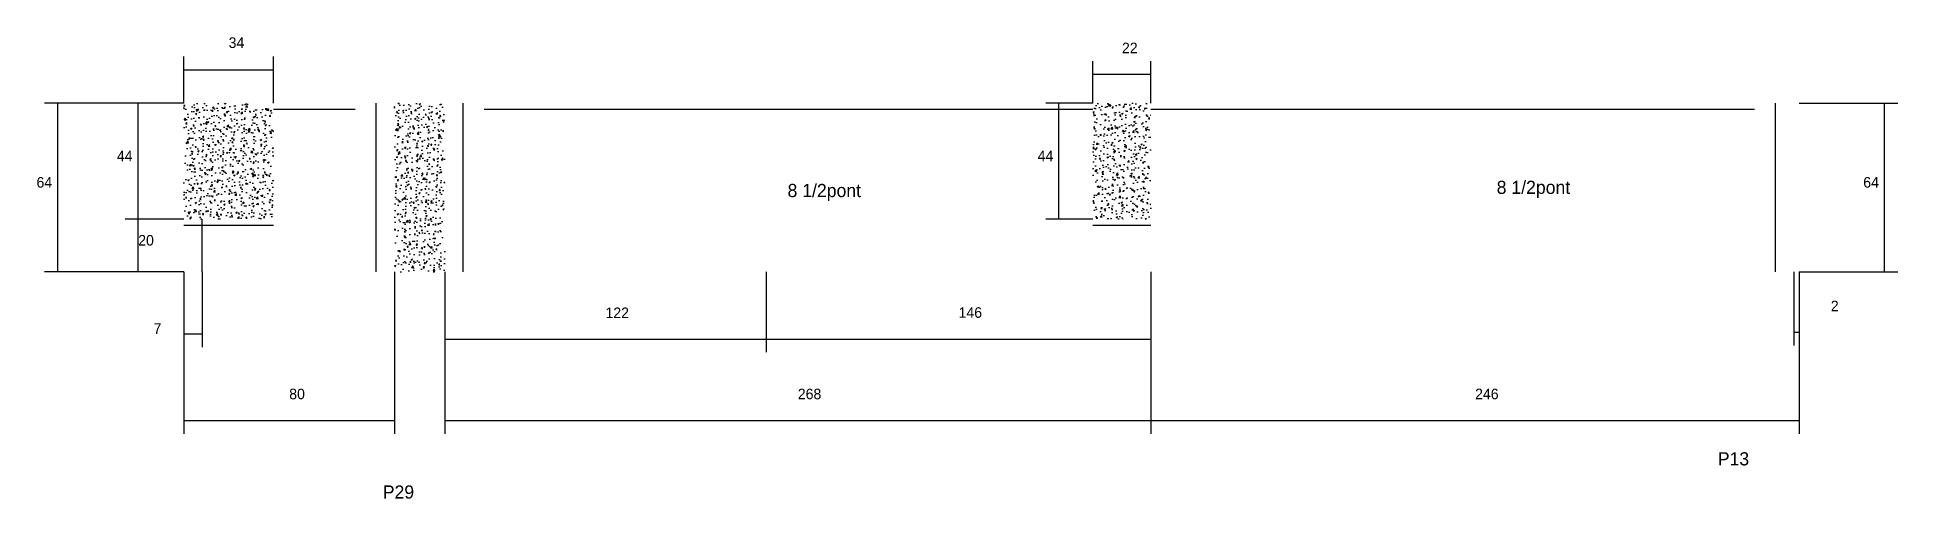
# Model space of a CAD drawing. Header units: metres. Extents: x -2848 to 22762, y -45195 to 1016.
# Drawn here: x 9249 to 9956, y -22605 to -22430 of the extents above; entities that cross this region are included whole.
import ezdxf

# ---------------------------------------------------------------- set-up
doc = ezdxf.new("R2010")
doc.units = ezdxf.units.M
for name, color, linetype in [('COTA', 4, 'Continuous'), ('Cota Seção (2x)', 4, 'Continuous'), ('NOMENCLATURA', 7, 'Continuous'), ('SARR_2.2x7', 40, 'Continuous')]:
    doc.layers.add(name, color=color, linetype=linetype)

msp = doc.modelspace()

# ---------------------------------------------------------------- texts
at = {"layer": 'COTA'}
for s, p in [('7', (9293.6, -22542.8)), ('80', (9345.1, -22567.6)), ('268', (9538.1, -22567.6)), ('246', (9795.1, -22567.6))]:
    msp.add_text(s, height=4, dxfattribs=at).set_placement(p)
at = {"layer": 'Cota Seção (2x)'}
for s, p in [('34', (9322.1, -22434.3)), ('22', (9661.1, -22436.3)), ('44', (9279.7, -22477.3)), ('44', (9629.1, -22477.3)), ('64', (9249.2, -22487.3)), ('64', (9942.4, -22487.3)), ('20', (9287.8, -22509.3)), ('122', (9465.1, -22536.8)), ('146', (9599.1, -22536.7)), ('2', (9930.1, -22534.2))]:
    msp.add_text(s, height=4, dxfattribs=at).set_placement(p)
at = {"layer": 'NOMENCLATURA'}
for s, p in [('8 1/2pont', (9534.2, -22490.9)), ('8 1/2pont', (9803.3, -22489.7)), ('P13', (9887.2, -22592.7)), ('P29', (9380.6, -22605.3))]:
    msp.add_text(s, height=5, dxfattribs=at).set_placement(p)

# ---------------------------------------------------------------- hatches: boundary and pattern name
at = {"layer": 'COTA'}
h = msp.add_hatch(dxfattribs=at)
h.set_pattern_fill('AR-CONC', scale=0.03)
h.paths.add_polyline_path([(9339.1, -22455.3), (9305.1, -22455.3), (9305.1, -22499.3), (9339.1, -22499.3)])
h = msp.add_hatch(dxfattribs=at)
h.set_pattern_fill('AR-CONC', scale=0.03)
h.paths.add_polyline_path([(9385.1, -22519.3), (9404.1, -22519.3), (9404.1, -22455.3), (9385.1, -22455.3)])
h = msp.add_hatch(dxfattribs=at)
h.set_pattern_fill('AR-CONC', scale=0.03)
h.paths.add_polyline_path([(9650.1, -22499.3), (9672.1, -22499.3), (9672.1, -22455.3), (9650.1, -22455.3)])

# ---------------------------------------------------------------- linework, layer by layer
for p, q in [((9305.1, -22519.3), (9305.1, -22547.8)), ((9305.1, -22519.3), (9305.1, -22580.7)), ((9312.1, -22519.3), (9312.1, -22547.8)), ((9385.1, -22519.3), (9385.1, -22580.7)), ((9404.1, -22519.3), (9404.1, -22580.7)), ((9672.1, -22519.3), (9672.1, -22580.7)), ((9672.1, -22519.3), (9672.1, -22580.7)), ((9918.1, -22519.3), (9918.1, -22580.7)), ((9305.1, -22542.8), (9312.1, -22542.8)), ((9305.1, -22575.7), (9385.1, -22575.7)), ((9404.1, -22575.7), (9672.1, -22575.7)), ((9672.1, -22575.7), (9918.1, -22575.7))]:
    msp.add_line(p, q, dxfattribs=at)
at = {"layer": 'Cota Seção (2x)'}
for p, q in [((9305.1, -22455.3), (9305.1, -22437.6)), ((9305.1, -22442.6), (9339.1, -22442.6)), ((9339.1, -22455.3), (9339.1, -22437.6)), ((9650.1, -22455.3), (9650.1, -22439.3)), ((9650.1, -22444.3), (9672.1, -22444.3)), ((9672.1, -22455.3), (9672.1, -22439.3)), ((9305.1, -22455.3), (9252.3, -22455.3)), ((9257.3, -22519.3), (9257.3, -22455.3)), ((9305.1, -22455.3), (9282.8, -22455.3)), ((9287.8, -22499.3), (9287.8, -22455.3)), ((9650.1, -22455.3), (9632.2, -22455.3)), ((9637.2, -22499.3), (9637.2, -22455.3)), ((9918.1, -22455.3), (9955.5, -22455.3)), ((9950.5, -22519.3), (9950.5, -22455.3)), ((9305.1, -22499.3), (9282.8, -22499.3)), ((9305.1, -22499.3), (9282.8, -22499.3)), ((9287.8, -22519.3), (9287.8, -22499.3)), ((9650.1, -22499.3), (9632.2, -22499.3)), ((9305.1, -22519.3), (9252.3, -22519.3)), ((9305.1, -22519.3), (9282.8, -22519.3)), ((9404.1, -22519.3), (9404.1, -22549.8)), ((9526.1, -22519.3), (9526.1, -22549.8)), ((9526.1, -22519.3), (9526.1, -22549.8)), ((9672.1, -22519.3), (9672.1, -22549.8)), ((9916.1, -22519.3), (9916.1, -22547.2)), ((9918.1, -22519.3), (9955.5, -22519.3)), ((9918.1, -22519.3), (9918.1, -22547.2)), ((9916.1, -22542.2), (9918.1, -22542.2)), ((9404.1, -22544.8), (9526.1, -22544.8)), ((9526.1, -22544.8), (9672.1, -22544.8))]:
    msp.add_line(p, q, dxfattribs=at)
at = {"layer": 'SARR_2.2x7'}
for p, q in [((9339.1, -22457.5), (9370.1, -22457.5)), ((9378.1, -22519.3), (9378.1, -22455.3)), ((9411.1, -22519.3), (9411.1, -22455.3)), ((9419.1, -22457.5), (9650.1, -22457.5)), ((9672.1, -22457.5), (9901.1, -22457.5)), ((9909.1, -22519.3), (9909.1, -22455.3)), ((9312.1, -22519.3), (9312.1, -22499.3)), ((9305.1, -22501.5), (9339.1, -22501.5)), ((9650.1, -22501.5), (9672.1, -22501.5))]:
    msp.add_line(p, q, dxfattribs=at)

msp.set_redraw_order([(e.dxf.handle, doc.entitydb.next_handle()) for e in msp.query("TEXT MTEXT ATTDEF DIMENSION ARC_DIMENSION")])  # texts and dimensions are drawn at this point

doc.saveas('drawing.dxf')
